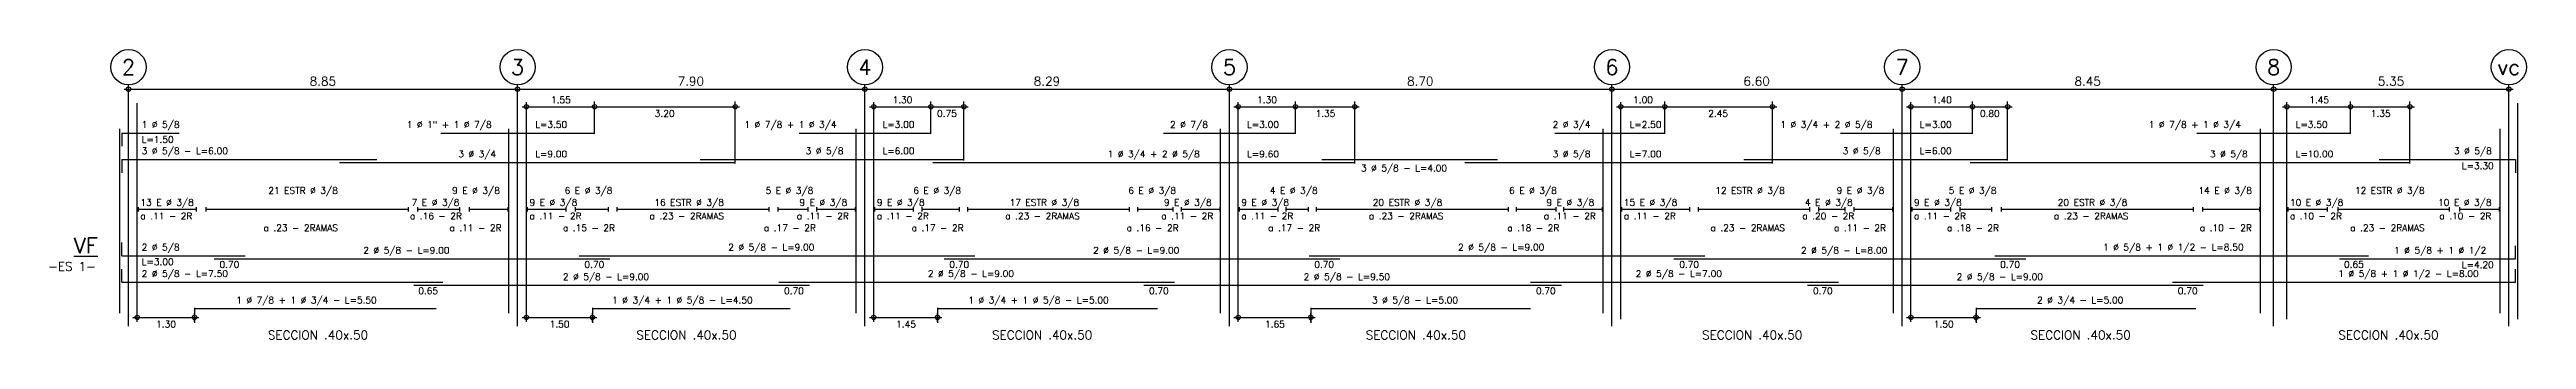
# Model space of a CAD drawing. Header units: millimetres. Extents: x 1 to 301, y -42 to 59.
# Drawn here: x 158.3 to 214.7, y 13.7 to 20.3 of the extents above; entities that cross this region are included whole.
import ezdxf
from ezdxf.enums import TextEntityAlignment as Align

# ---------------------------------------------------------------- set-up
doc = ezdxf.new("R2010")
doc.units = ezdxf.units.MM
doc.header["$LTSCALE"] = 0.0003
doc.header["$PDMODE"] = 34
doc.header["$PDSIZE"] = 0.1
doc.layers.add('SIM-ACHURADOS', color=8, linetype='Continuous')
doc.styles.add('P140', font='SIMPLEX', dxfattribs={"height": 0.35})
doc.styles.add('P60', font='SIMPLEX', dxfattribs={"height": 0.16})
doc.styles.add('P80', font='SIMPLEX', dxfattribs={"height": 0.2})

msp = doc.modelspace()

# ---------------------------------------------------------------- texts
at = {"layer": 'SIM-ACHURADOS', "style": 'P140'}
for s, p in [('2', (160.129, 19.935)), ('3', (168.979, 19.935)), ('4', (176.879, 19.935)), ('5', (185.169, 19.935)), ('6', (193.869, 19.935)), ('7', (200.469, 19.935)), ('8', (208.919, 19.935)), ('vc', (214.269, 19.935))]:
    msp.add_text(s, height=0.35, dxfattribs=at).set_placement(p, align=Align.MIDDLE)
at = {"layer": 'SIM-ACHURADOS'}
for s, height, style, p in [('8.85', 0.2, 'P80', (164.249, 19.515)), ('1.55', 0.15, 'P60', (169.739, 19.115)), ('7.90', 0.2, 'P80', (172.619, 19.515)), ('1.30', 0.15, 'P60', (177.509, 19.115)), ('8.29', 0.2, 'P80', (180.719, 19.515)), ('1.30', 0.15, 'P60', (185.799, 19.115)), ('8.70', 0.2, 'P80', (189.209, 19.515)), ('1.00', 0.15, 'P60', (194.349, 19.115)), ('6.60', 0.2, 'P80', (196.859, 19.515)), ('1.40', 0.15, 'P60', (201.149, 19.115)), ('8.45', 0.2, 'P80', (204.389, 19.515)), ('1.45', 0.15, 'P60', (209.729, 19.115)), ('5.35', 0.2, 'P80', (211.289, 19.515)), ('1 %%c 5/8', 0.15, 'P60', (160.429, 18.555)), ('1 %%c 1" + 1 %%c 7/8', 0.15, 'P60', (166.459, 18.555)), ('L=3.50', 0.15, 'P60', (169.379, 18.555)), ('3.20', 0.15, 'P60', (172.099, 18.805)), ('1 %%c 7/8 + 1 %%c 3/4', 0.15, 'P60', (174.139, 18.555)), ('L=3.00', 0.15, 'P60', (177.279, 18.555)), ('0.75', 0.15, 'P60', (178.519, 18.805)), ('2 %%c 7/8', 0.15, 'P60', (183.819, 18.555)), ('L=3.00', 0.15, 'P60', (185.569, 18.555)), ('1.35', 0.15, 'P60', (187.129, 18.805)), ('2 %%c 3/4', 0.15, 'P60', (192.519, 18.555)), ('L=2.50', 0.15, 'P60', (194.269, 18.555)), ('2.45', 0.15, 'P60', (196.059, 18.805)), ('1 %%c 3/4 + 2 %%c 5/8', 0.15, 'P60', (197.699, 18.555)), ('L=3.00', 0.15, 'P60', (200.869, 18.555)), ('0.80', 0.15, 'P60', (202.239, 18.805)), ('1 %%c 7/8 + 1 %%c 3/4', 0.15, 'P60', (206.079, 18.555)), ('L=3.50', 0.15, 'P60', (209.419, 18.555)), ('1.35', 0.15, 'P60', (211.129, 18.805)), ('3 %%c 5/8 - L=6.00', 0.15, 'P60', (160.429, 17.955)), ('L=1.50', 0.15, 'P60', (160.429, 18.215)), ('3 %%c 3/4', 0.15, 'P60', (167.629, 17.885)), ('L=9.00', 0.15, 'P60', (169.379, 17.885)), ('3 %%c 5/8', 0.15, 'P60', (175.529, 17.955)), ('L=6.00', 0.15, 'P60', (177.279, 17.955)), ('1 %%c 3/4 + 2 %%c 5/8', 0.15, 'P60', (182.399, 17.885)), ('L=9.60', 0.15, 'P60', (185.569, 17.885)), ('3 %%c 5/8', 0.15, 'P60', (192.519, 17.885)), ('L=7.00', 0.15, 'P60', (194.269, 17.885)), ('3 %%c 5/8', 0.15, 'P60', (199.119, 17.955)), ('L=6.00', 0.15, 'P60', (200.869, 17.955)), ('3 %%c 5/8', 0.15, 'P60', (207.469, 17.885)), ('L=10.00', 0.15, 'P60', (209.419, 17.885)), ('3 %%c 5/8', 0.15, 'P60', (213.019, 17.955)), ('3 %%c 5/8 - L=4.00', 0.15, 'P60', (188.159, 17.565)), ('L=3.30', 0.15, 'P60', (213.199, 17.615)), ('13 E %%c 3/8', 0.15, 'P60', (160.399, 16.785)), ('21 ESTR %%c 3/8', 0.15, 'P60', (163.309, 17.055)), ('7 E %%c 3/8', 0.15, 'P60', (166.569, 16.785)), ('9 E %%c 3/8', 0.15, 'P60', (167.489, 17.055)), ('9 E %%c 3/8', 0.15, 'P60', (169.249, 16.785)), ('6 E %%c 3/8', 0.15, 'P60', (170.049, 17.055)), ('16 ESTR %%c 3/8', 0.15, 'P60', (172.089, 16.785)), ('5 E %%c 3/8', 0.15, 'P60', (174.619, 17.055)), ('9 E %%c 3/8', 0.15, 'P60', (175.389, 16.785)), ('9 E %%c 3/8', 0.15, 'P60', (177.149, 16.785)), ('6 E %%c 3/8', 0.15, 'P60', (177.979, 17.055)), ('17 ESTR %%c 3/8', 0.15, 'P60', (180.169, 16.785)), ('6 E %%c 3/8', 0.15, 'P60', (182.869, 17.055)), ('9 E %%c 3/8', 0.15, 'P60', (183.679, 16.785)), ('9 E %%c 3/8', 0.15, 'P60', (185.439, 16.785)), ('4 E %%c 3/8', 0.15, 'P60', (186.089, 17.055)), ('20 ESTR %%c 3/8', 0.15, 'P60', (188.429, 16.785)), ('6 E %%c 3/8', 0.15, 'P60', (191.529, 17.055)), ('9 E %%c 3/8', 0.15, 'P60', (192.379, 16.785)), ('15 E %%c 3/8', 0.15, 'P60', (194.139, 16.785)), ('12 ESTR %%c 3/8', 0.15, 'P60', (196.219, 17.055)), ('4 E %%c 3/8', 0.15, 'P60', (198.259, 16.785)), ('9 E %%c 3/8', 0.15, 'P60', (198.979, 17.055)), ('9 E %%c 3/8', 0.15, 'P60', (200.739, 16.785)), ('5 E %%c 3/8', 0.15, 'P60', (201.529, 17.055)), ('20 ESTR %%c 3/8', 0.15, 'P60', (204.009, 16.785)), ('14 E %%c 3/8', 0.15, 'P60', (207.209, 17.055)), ('10 E %%c 3/8', 0.15, 'P60', (209.289, 16.785)), ('12 ESTR %%c 3/8', 0.15, 'P60', (210.769, 17.055)), ('10 E %%c 3/8', 0.15, 'P60', (212.659, 16.785)), ('a .11 - 2R', 0.15, 'P60', (160.399, 16.475)), ('a .23 - 2RAMAS', 0.15, 'P60', (163.199, 16.205)), ('a .16 - 2R', 0.15, 'P60', (166.529, 16.475)), ('a .11 - 2R', 0.15, 'P60', (167.429, 16.205)), ('a .11 - 2R', 0.15, 'P60', (169.249, 16.475)), ('a .15 - 2R', 0.15, 'P60', (170.009, 16.205)), ('a .23 - 2RAMAS', 0.15, 'P60', (171.979, 16.475)), ('a .17 - 2R', 0.15, 'P60', (174.579, 16.205)), ('a .11 - 2R', 0.15, 'P60', (175.329, 16.475)), ('a .11 - 2R', 0.15, 'P60', (177.149, 16.475)), ('a .17 - 2R', 0.15, 'P60', (177.939, 16.205)), ('a .23 - 2RAMAS', 0.15, 'P60', (180.069, 16.475)), ('a .16 - 2R', 0.15, 'P60', (182.829, 16.205)), ('a .11 - 2R', 0.15, 'P60', (183.619, 16.475)), ('a .11 - 2R', 0.15, 'P60', (185.439, 16.475)), ('a .17 - 2R', 0.15, 'P60', (186.049, 16.205)), ('a .23 - 2RAMAS', 0.15, 'P60', (188.339, 16.475)), ('a .18 - 2R', 0.15, 'P60', (191.489, 16.205)), ('a .11 - 2R', 0.15, 'P60', (192.319, 16.475)), ('a .11 - 2R', 0.15, 'P60', (194.139, 16.475)), ('a .23 - 2RAMAS', 0.15, 'P60', (196.109, 16.205)), ('a .20 - 2R', 0.15, 'P60', (198.199, 16.475)), ('a .11 - 2R', 0.15, 'P60', (198.919, 16.205)), ('a .11 - 2R', 0.15, 'P60', (200.739, 16.475)), ('a .18 - 2R', 0.15, 'P60', (201.489, 16.205)), ('a .23 - 2RAMAS', 0.15, 'P60', (203.919, 16.475)), ('a .10 - 2R', 0.15, 'P60', (207.239, 16.205)), ('a .10 - 2R', 0.15, 'P60', (209.289, 16.475)), ('a .23 - 2RAMAS', 0.15, 'P60', (210.659, 16.205)), ('a .10 - 2R', 0.15, 'P60', (212.689, 16.475)), ('2 %%c 5/8', 0.15, 'P60', (160.429, 15.765)), ('2 %%c 5/8 - L=9.00', 0.15, 'P60', (165.469, 15.695)), ('2 %%c 5/8 - L=9.00', 0.15, 'P60', (173.769, 15.765)), ('2 %%c 5/8 - L=9.00', 0.15, 'P60', (182.069, 15.695)), ('2 %%c 5/8 - L=9.00', 0.15, 'P60', (190.369, 15.765)), ('2 %%c 5/8 - L=8.00', 0.15, 'P60', (198.169, 15.695)), ('1 %%c 5/8 + 1 %%c 1/2 - L=8.50', 0.15, 'P60', (205.039, 15.765)), ('1 %%c 5/8 + 1 %%c 1/2', 0.15, 'P60', (211.659, 15.695)), ('-ES 1-', 0.2, 'P80', (158.299, 15.305)), ('2 %%c 5/8 - L=7.50', 0.15, 'P60', (160.429, 15.165)), ('L=3.00', 0.15, 'P60', (160.429, 15.435)), ('0.70', 0.15, 'P60', (162.199, 15.375)), ('2 %%c 5/8 - L=9.00', 0.15, 'P60', (170.009, 15.095)), ('0.70', 0.15, 'P60', (170.499, 15.375)), ('2 %%c 5/8 - L=9.00', 0.15, 'P60', (178.309, 15.165)), ('0.70', 0.15, 'P60', (178.799, 15.375)), ('2 %%c 5/8 - L=9.50', 0.15, 'P60', (186.859, 15.095)), ('0.70', 0.15, 'P60', (187.099, 15.375)), ('2 %%c 5/8 - L=7.00', 0.15, 'P60', (194.409, 15.165)), ('0.70', 0.15, 'P60', (195.399, 15.375)), ('2 %%c 5/8 - L=9.00', 0.15, 'P60', (201.709, 15.095)), ('0.70', 0.15, 'P60', (202.699, 15.375)), ('1 %%c 5/8 + 1 %%c 1/2 - L=8.00', 0.15, 'P60', (210.389, 15.165)), ('0.65', 0.15, 'P60', (210.519, 15.375)), ('L=4.20', 0.15, 'P60', (213.199, 15.365)), ('1 %%c 7/8 + 1 %%c 3/4 - L=5.50', 0.15, 'P60', (162.579, 14.565)), ('0.65', 0.15, 'P60', (166.719, 14.775)), ('1 %%c 3/4 + 1 %%c 5/8 - L=4.50', 0.15, 'P60', (171.129, 14.565)), ('0.70', 0.15, 'P60', (175.039, 14.775)), ('1 %%c 3/4 + 1 %%c 5/8 - L=5.00', 0.15, 'P60', (179.229, 14.565)), ('0.70', 0.15, 'P60', (183.339, 14.775)), ('3 %%c 5/8 - L=5.00', 0.15, 'P60', (188.409, 14.565)), ('0.70', 0.15, 'P60', (192.139, 14.775)), ('0.70', 0.15, 'P60', (198.439, 14.775)), ('2 %%c 3/4 - L=5.00', 0.15, 'P60', (203.539, 14.565)), ('0.70', 0.15, 'P60', (206.739, 14.775)), ('1.30', 0.15, 'P60', (160.759, 14.015)), ('1.50', 0.15, 'P60', (169.709, 14.015)), ('1.45', 0.15, 'P60', (177.589, 14.015)), ('1.65', 0.15, 'P60', (185.979, 14.015)), ('1.50', 0.15, 'P60', (201.189, 14.015)), ('SECCION .40x.50', 0.2, 'P80', (163.299, 13.745)), ('SECCION .40x.50', 0.2, 'P80', (171.679, 13.745)), ('SECCION .40x.50', 0.2, 'P80', (179.769, 13.745)), ('SECCION .40x.50', 0.2, 'P80', (188.269, 13.745)), ('SECCION .40x.50', 0.2, 'P80', (195.919, 13.745)), ('SECCION .40x.50', 0.2, 'P80', (203.389, 13.745)), ('SECCION .40x.50', 0.2, 'P80', (210.389, 13.745))]:
    msp.add_text(s, height=height, dxfattribs=dict(at, style=style)).set_placement(p)
at = {"layer": 'SIM-ACHURADOS', "style": 'P140'}
msp.add_text('%%uVF%%u', height=0.35, dxfattribs=at).set_placement((159.429, 15.705), align=Align.RIGHT)

# ---------------------------------------------------------------- linework, layer by layer
at = {"layer": 'SIM-ACHURADOS'}
for p, q in [((160.129, 14.045), (160.129, 19.535)), ((160.129, 19.435), (214.269, 19.435)), ((168.979, 14.045), (168.979, 19.535)), ((170.729, 18.415), (170.729, 19.155)), ((173.929, 17.745), (173.929, 19.155)), ((176.879, 14.045), (176.879, 19.535)), ((178.379, 18.415), (178.379, 19.155)), ((179.129, 17.815), (179.129, 19.155)), ((185.169, 14.045), (185.169, 19.535)), ((186.669, 18.415), (186.669, 19.155)), ((188.019, 17.745), (188.019, 19.155)), ((193.869, 14.045), (193.869, 19.535)), ((195.069, 18.415), (195.069, 19.155)), ((197.519, 17.745), (197.519, 19.155)), ((200.469, 14.045), (200.469, 19.535)), ((202.069, 18.415), (202.069, 19.155)), ((202.869, 17.815), (202.869, 19.155)), ((208.919, 14.045), (208.919, 19.535)), ((210.669, 18.415), (210.669, 19.155)), ((212.019, 17.745), (212.019, 19.155)), ((214.269, 14.045), (214.269, 19.535)), ((160.329, 14.205), (160.329, 19.115)), ((169.179, 14.205), (169.179, 19.115)), ((169.179, 19.035), (170.729, 19.035)), ((170.729, 19.035), (173.929, 19.035)), ((177.079, 14.205), (177.079, 19.115)), ((177.079, 19.035), (178.379, 19.035)), ((178.379, 19.035), (179.129, 19.035)), ((185.369, 14.205), (185.369, 19.115)), ((185.369, 19.035), (186.669, 19.035)), ((186.669, 19.035), (188.019, 19.035)), ((194.069, 14.205), (194.069, 19.115)), ((194.069, 19.035), (195.069, 19.035)), ((195.069, 19.035), (197.519, 19.035)), ((200.669, 14.205), (200.669, 19.115)), ((200.669, 19.035), (202.069, 19.035)), ((202.069, 19.035), (202.869, 19.035)), ((209.219, 14.205), (209.219, 19.115)), ((209.219, 19.035), (210.669, 19.035)), ((210.669, 19.035), (212.019, 19.035)), ((214.469, 14.205), (214.469, 19.115)), ((159.929, 14.345), (159.929, 18.535)), ((159.979, 18.435), (161.279, 18.435)), ((159.979, 18.435), (159.979, 18.135)), ((167.229, 18.435), (170.729, 18.435)), ((168.779, 14.345), (168.779, 18.535)), ((175.379, 18.435), (178.379, 18.435)), ((176.679, 14.345), (176.679, 18.535)), ((183.669, 18.435), (186.669, 18.435)), ((184.969, 14.345), (184.969, 18.535)), ((192.569, 18.435), (195.069, 18.435)), ((193.669, 14.345), (193.669, 18.535)), ((199.069, 18.435), (202.069, 18.435)), ((200.269, 14.345), (200.269, 18.535)), ((207.169, 18.435), (210.669, 18.435)), ((208.619, 14.345), (208.619, 18.535)), ((214.069, 14.345), (214.069, 18.535)), ((159.979, 17.835), (165.779, 17.835)), ((159.979, 17.835), (159.979, 17.535)), ((164.929, 17.765), (173.929, 17.765)), ((173.129, 17.835), (179.129, 17.835)), ((178.419, 17.765), (188.019, 17.765)), ((187.269, 17.835), (191.269, 17.835)), ((190.519, 17.765), (197.519, 17.765)), ((196.869, 17.835), (202.869, 17.835)), ((202.019, 17.765), (212.019, 17.765)), ((211.319, 17.835), (214.419, 17.835)), ((214.419, 17.835), (214.419, 17.535)), ((160.349, 16.755), (160.349, 16.655)), ((160.349, 16.705), (161.669, 16.705)), ((161.669, 16.755), (161.669, 16.655)), ((161.889, 16.755), (161.889, 16.655)), ((161.889, 16.705), (166.489, 16.705)), ((166.489, 16.755), (166.489, 16.655)), ((166.699, 16.755), (166.699, 16.655)), ((166.699, 16.705), (167.659, 16.705)), ((167.659, 16.755), (167.659, 16.655)), ((167.879, 16.755), (167.879, 16.655)), ((167.879, 16.705), (168.759, 16.705)), ((168.759, 16.755), (168.759, 16.655)), ((169.199, 16.755), (169.199, 16.655)), ((169.199, 16.705), (170.079, 16.705)), ((170.079, 16.755), (170.079, 16.655)), ((170.289, 16.755), (170.289, 16.655)), ((170.289, 16.705), (171.039, 16.705)), ((171.039, 16.755), (171.039, 16.655)), ((171.239, 16.755), (171.239, 16.655)), ((171.239, 16.705), (174.689, 16.705)), ((174.689, 16.755), (174.689, 16.655)), ((174.899, 16.755), (174.899, 16.655)), ((174.899, 16.705), (175.579, 16.705)), ((175.579, 16.755), (175.579, 16.655)), ((175.779, 16.755), (175.779, 16.655)), ((175.779, 16.705), (176.659, 16.705)), ((176.659, 16.755), (176.659, 16.655)), ((177.099, 16.755), (177.099, 16.655)), ((177.099, 16.705), (177.979, 16.705)), ((177.979, 16.755), (177.979, 16.655)), ((178.169, 16.755), (178.169, 16.655)), ((178.169, 16.705), (179.019, 16.705)), ((179.019, 16.755), (179.019, 16.655)), ((179.209, 16.755), (179.209, 16.655)), ((179.209, 16.705), (182.889, 16.705)), ((182.889, 16.755), (182.889, 16.655)), ((183.079, 16.755), (183.079, 16.655)), ((183.079, 16.705), (183.879, 16.705)), ((183.879, 16.755), (183.879, 16.655)), ((184.069, 16.755), (184.069, 16.655)), ((184.069, 16.705), (184.949, 16.705)), ((184.949, 16.755), (184.949, 16.655)), ((185.389, 16.755), (185.389, 16.655)), ((185.389, 16.705), (186.269, 16.705)), ((186.269, 16.755), (186.269, 16.655)), ((186.449, 16.755), (186.449, 16.655)), ((186.449, 16.705), (186.959, 16.705)), ((186.959, 16.755), (186.959, 16.655)), ((187.139, 16.755), (187.139, 16.655)), ((187.139, 16.705), (191.509, 16.705)), ((191.509, 16.755), (191.509, 16.655)), ((191.689, 16.755), (191.689, 16.655)), ((191.689, 16.705), (192.589, 16.705)), ((192.589, 16.755), (192.589, 16.655)), ((192.769, 16.755), (192.769, 16.655)), ((192.769, 16.705), (193.649, 16.705)), ((193.649, 16.755), (193.649, 16.655)), ((194.089, 16.755), (194.089, 16.655)), ((194.089, 16.705), (195.629, 16.705)), ((195.629, 16.755), (195.629, 16.655)), ((195.829, 16.755), (195.829, 16.655)), ((195.829, 16.705), (198.359, 16.705)), ((198.359, 16.755), (198.359, 16.655)), ((198.569, 16.755), (198.569, 16.655)), ((198.569, 16.705), (199.169, 16.705)), ((199.169, 16.755), (199.169, 16.655)), ((199.369, 16.755), (199.369, 16.655)), ((199.369, 16.705), (200.249, 16.705)), ((200.249, 16.755), (200.249, 16.655)), ((200.689, 16.755), (200.689, 16.655)), ((200.689, 16.705), (201.569, 16.705)), ((201.569, 16.755), (201.569, 16.655)), ((201.779, 16.755), (201.779, 16.655)), ((201.779, 16.705), (202.499, 16.705)), ((202.499, 16.755), (202.499, 16.655)), ((202.719, 16.755), (202.719, 16.655)), ((202.719, 16.705), (207.089, 16.705)), ((207.089, 16.755), (207.089, 16.655)), ((207.299, 16.755), (207.299, 16.655)), ((207.299, 16.705), (208.599, 16.705)), ((208.599, 16.755), (208.599, 16.655)), ((209.239, 16.755), (209.239, 16.655)), ((209.239, 16.705), (210.139, 16.705)), ((210.139, 16.755), (210.139, 16.655)), ((210.379, 16.755), (210.379, 16.655)), ((210.379, 16.705), (212.909, 16.705)), ((212.909, 16.755), (212.909, 16.655)), ((213.149, 16.755), (213.149, 16.655)), ((213.149, 16.705), (214.049, 16.705)), ((214.049, 16.755), (214.049, 16.655)), ((159.979, 15.645), (159.979, 15.945)), ((214.419, 15.575), (214.419, 15.875)), ((159.979, 15.645), (162.779, 15.645)), ((159.979, 15.045), (159.979, 15.345)), ((162.079, 15.575), (171.079, 15.575)), ((170.379, 15.645), (179.379, 15.645)), ((178.679, 15.575), (187.679, 15.575)), ((186.979, 15.645), (195.979, 15.645)), ((195.279, 15.575), (203.279, 15.575)), ((202.579, 15.645), (211.079, 15.645)), ((210.419, 15.575), (214.419, 15.575)), ((214.419, 15.045), (214.419, 15.345)), ((159.979, 15.045), (167.279, 15.045)), ((166.619, 14.975), (175.619, 14.975)), ((174.919, 15.045), (183.919, 15.045)), ((183.219, 14.975), (192.719, 14.975)), ((192.019, 15.045), (199.019, 15.045)), ((198.319, 14.975), (207.319, 14.975)), ((206.619, 15.045), (214.419, 15.045)), ((160.329, 14.245), (161.629, 14.245)), ((161.629, 14.465), (161.629, 14.125)), ((161.629, 14.445), (167.129, 14.445)), ((169.179, 14.245), (170.679, 14.245)), ((170.679, 14.465), (170.679, 14.125)), ((170.679, 14.445), (175.179, 14.445)), ((177.079, 14.245), (178.529, 14.245)), ((178.529, 14.465), (178.529, 14.125)), ((178.529, 14.445), (183.529, 14.445)), ((185.369, 14.245), (187.019, 14.245)), ((187.019, 14.465), (187.019, 14.125)), ((187.019, 14.445), (192.019, 14.445)), ((200.669, 14.245), (202.149, 14.245)), ((202.149, 14.465), (202.149, 14.125)), ((202.149, 14.445), (207.149, 14.445))]:
    msp.add_line(p, q, dxfattribs=at)
for centre in [(160.129, 19.935), (168.979, 19.935), (176.879, 19.935), (185.169, 19.935), (193.869, 19.935), (200.469, 19.935), (208.919, 19.935), (214.269, 19.935)]:
    msp.add_circle(centre, 0.4, dxfattribs=at)
for p in [(160.129, 19.435), (168.979, 19.435), (176.879, 19.435), (185.169, 19.435), (193.869, 19.435), (200.469, 19.435), (208.919, 19.435), (214.269, 19.435), (169.179, 19.035), (170.729, 19.035), (173.929, 19.035), (177.079, 19.035), (178.379, 19.035), (179.129, 19.035), (185.369, 19.035), (186.669, 19.035), (188.019, 19.035), (194.069, 19.035), (195.069, 19.035), (197.519, 19.035), (200.669, 19.035), (202.069, 19.035), (202.869, 19.035), (209.219, 19.035), (210.669, 19.035), (212.019, 19.035), (160.329, 14.245), (161.629, 14.245), (169.179, 14.245), (170.679, 14.245), (177.079, 14.245), (178.529, 14.245), (185.369, 14.245), (187.019, 14.245), (200.669, 14.245), (202.149, 14.245)]:
    msp.add_point(p, dxfattribs=at)

msp.set_redraw_order([(e.dxf.handle, doc.entitydb.next_handle()) for e in msp.query("TEXT MTEXT ATTDEF DIMENSION ARC_DIMENSION")])  # texts and dimensions are drawn at this point

doc.saveas('drawing.dxf')
